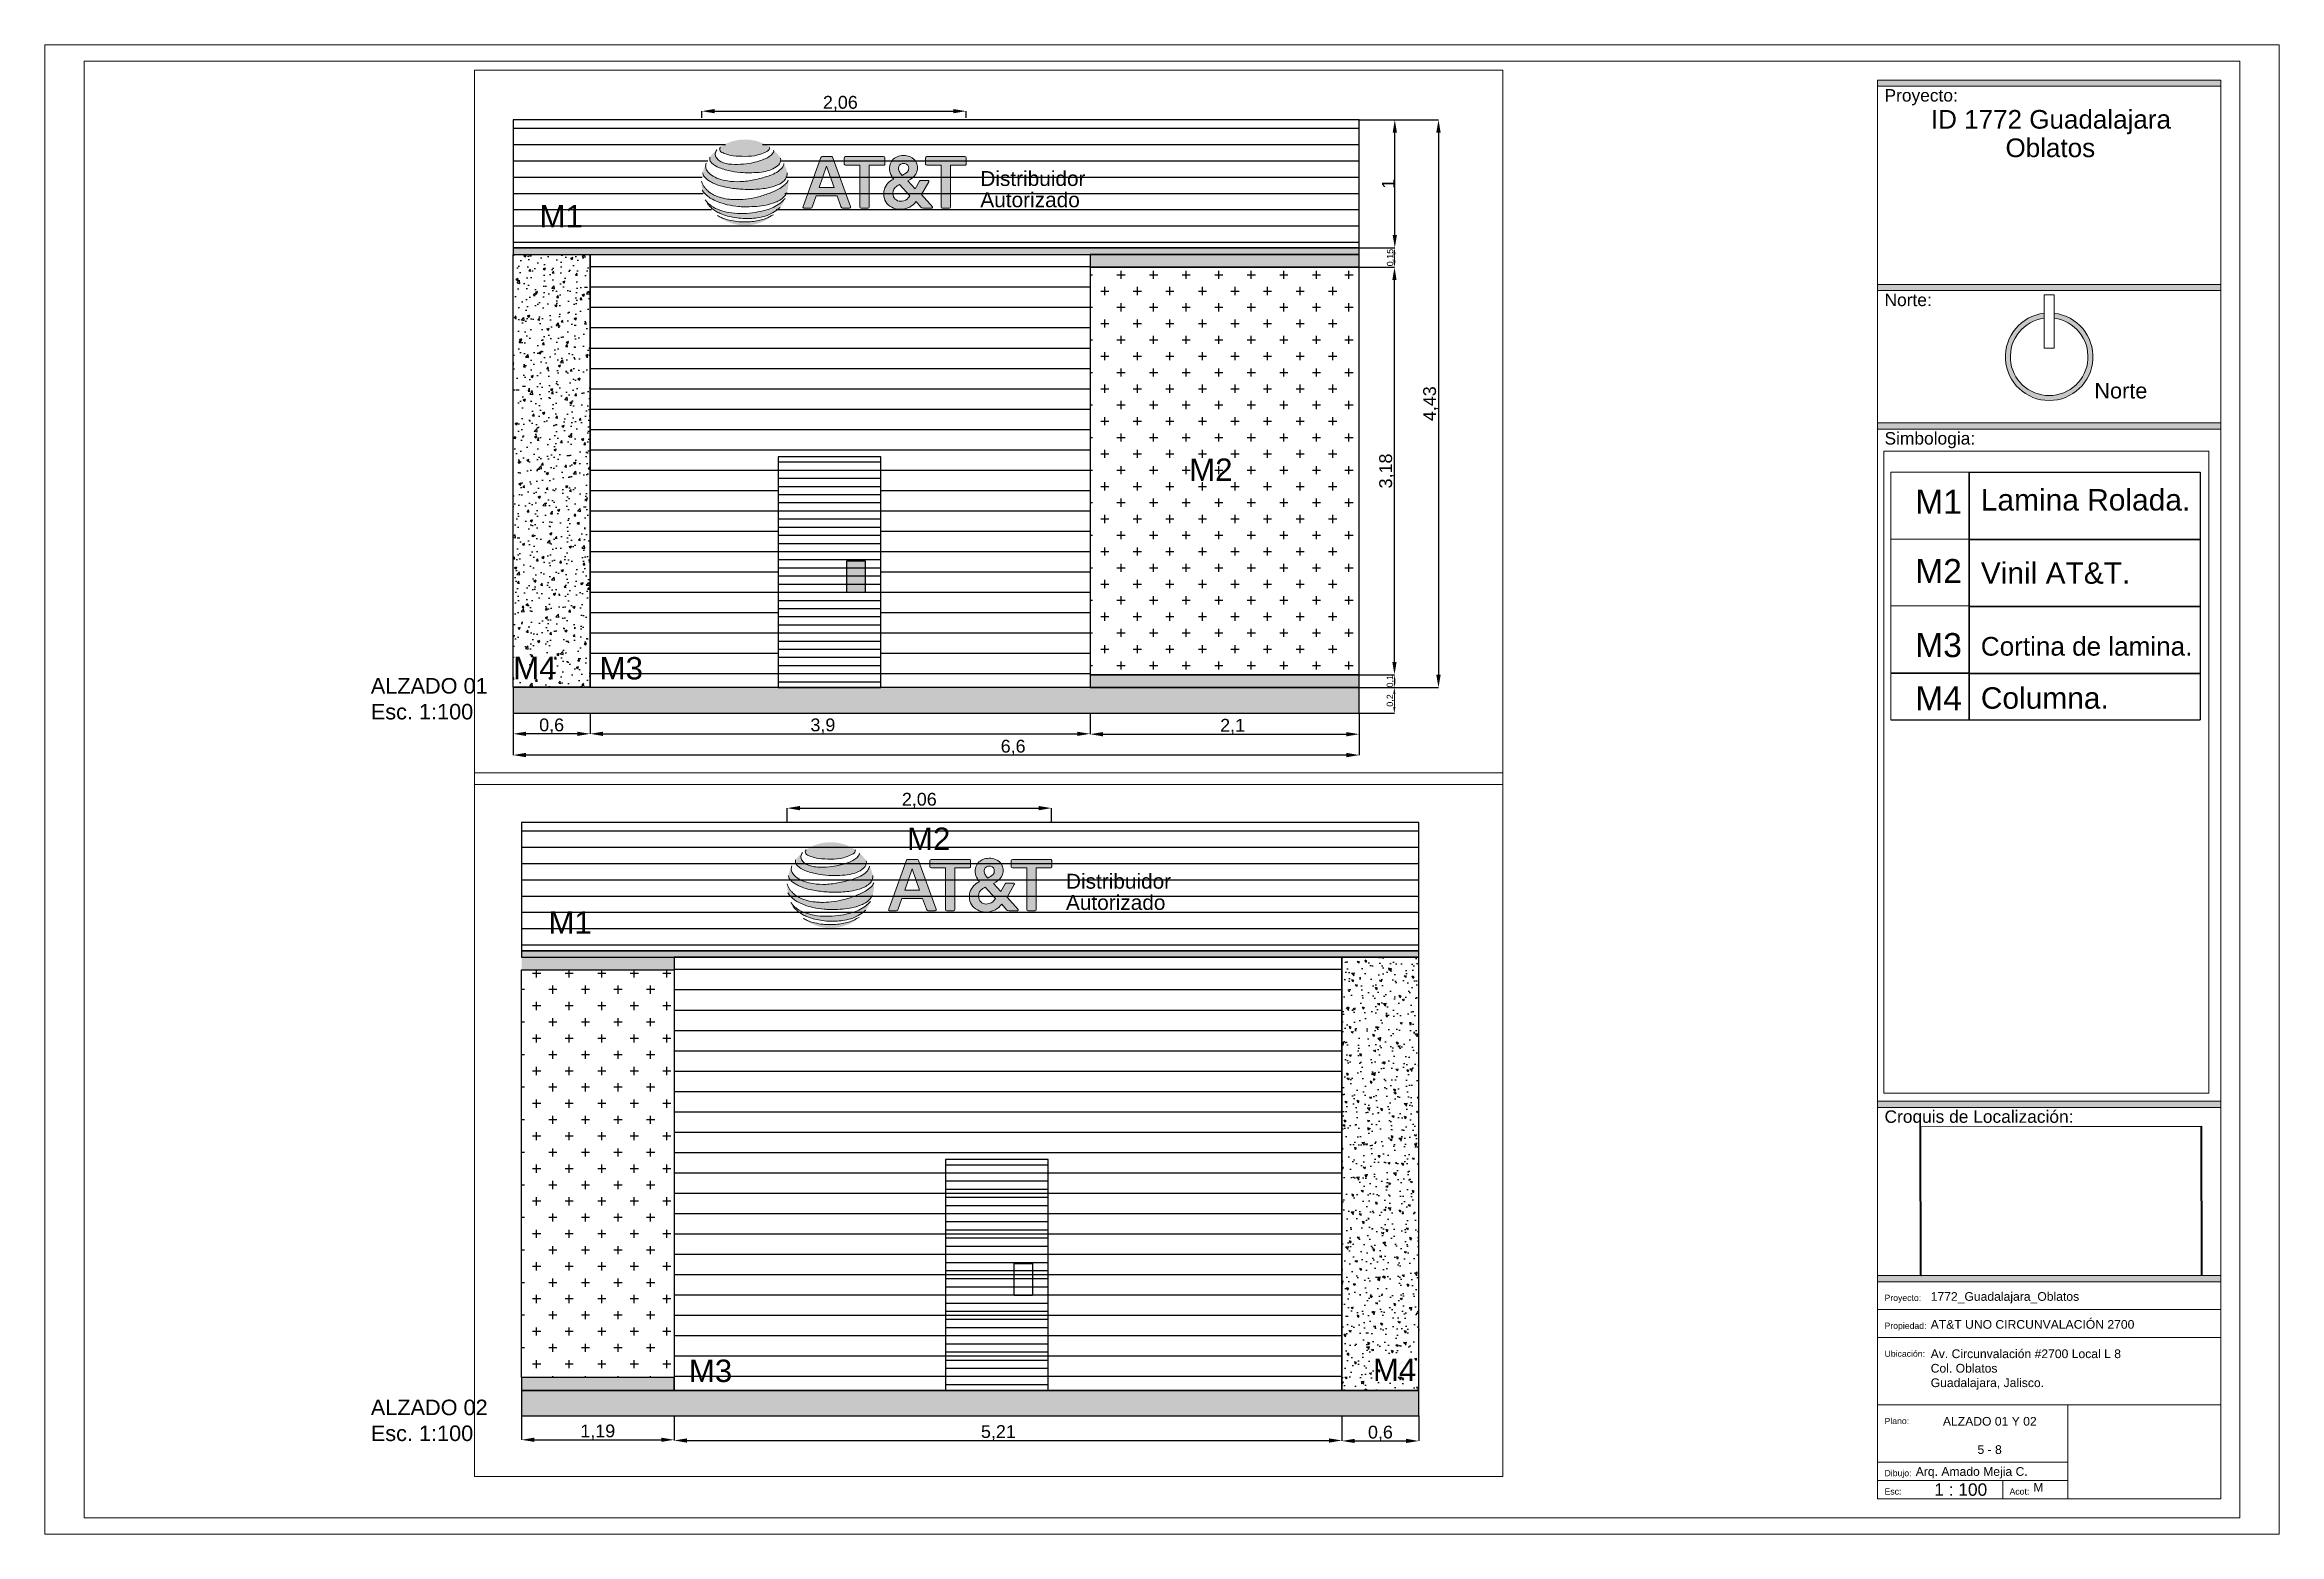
# Paper-space layout 'ARQ-05' of a CAD drawing. Header units: millimetres. Extents: x 76.3 to 166.3, y 66.2 to 126.2.
# The model-space entities are those that its viewports show. They can reach past a viewport. Long polylines and large blocks are cut down to what shows.
import ezdxf

# ---------------------------------------------------------------- set-up
doc = ezdxf.new("R2010")
doc.units = ezdxf.units.MM
for name, color, linetype, lineweight in [('COLUMNA', 250, 'Continuous', 25), ('CORTINA', 252, 'Continuous', 25), ('EMERGENCIAS', 102, 'Continuous', 18), ('FACHADA', 250, 'Continuous', 25), ('INFORMACION', 252, 'Continuous', 18), ('LAM-Solapa', 250, 'Continuous', 18), ('MURO CRISTAL', 140, 'Continuous', 25), ('NIVEL DE PISO', 250, 'Continuous', 18), ('PERFIL DE ALUMINIO', 253, 'Continuous', 18)]:
    doc.layers.add(name, color=color, linetype=linetype, lineweight=lineweight)
doc.layers.add('MEDIDAS', color=252, linetype='Continuous')
doc.layers.add('TIPO DE MURO', color=30, linetype='Continuous')
doc.styles.get("Standard").update_dxf_attribs({"font": 'arial.ttf'})
doc.dimstyles.new('ISO-25', dxfattribs={"dimtxt": 2.5, "dimasz": 2.5, "dimexe": 1.25, "dimexo": 0.625, "dimtad": 1, "dimtxsty": 'Standard', "dimcen": 2.5, "dimadec": 0, "dimazin": 0, "dimtfac": 1, "dimtmove": 0, "dimatfit": 3, "dimfxl": 1, "dimarcsym": 0})
picture_1 = doc.add_image_def('image1.jpg', size_in_pixel=(1141, 605))

psp = doc.layouts.new('ARQ-05')

# ---------------------------------------------------------------- texts
at = {"layer": 'LAM-Solapa', "attachment_point": 1}
for s, width, heights, insert, char_height in [('\\pi2.1502;ID 1772 Guadalajara', 13.82729, [0], (150.13, 123.619), 0.75), ('\\pi5.1538;Oblatos', 13.82729, [0], (150.13, 122.472), 0.75), ('Norte', 22.68618, [0], (158.863, 112.626), 0.625), ('ALZADO 01\\PEsc. 1:100', 22.68618, [0], (89.446, 100.739), 0.625), ('1772_Guadalajara_Oblatos', 23.37132, [0], (152.271, 76.005), 0.35), ('AT&T UNO CIRCUNVALACIÓN 2700', 23.37132, [0], (152.271, 74.88), 0.35), ('Av. Circunvalación #2700 Local L 8\\PCol. Oblatos\\PGuadalajara, Jalisco.', 23.37132, [4.461], (152.271, 73.697), 0.35), ('ALZADO 02\\PEsc. 1:100', 22.68618, [0], (89.446, 71.674), 0.625), ('\\pi1.279;ALZADO 01 Y 02', 6.30978, [1.862], (151.484, 70.977), 0.35), ('\\pi2.6866;5 - 8', 6.30978, [1.46], (151.469, 69.837), 0.35), ('Arq. Amado Mejia C.', 12.25027, [0], (151.668, 68.955), 0.35), ('\\pi0.74375;1 : 100', 3.51409, [1.255], (151.668, 68.301), 0.5), ('M', 2.80981, [1.297], (156.406, 68.322), 0.35)]:
    psp.add_mtext_dynamic_manual_height_columns(s, width=width, gutter_width=12.5, heights=heights, dxfattribs=dict(at, insert=insert, char_height=char_height))

msp = doc.modelspace()

# ---------------------------------------------------------------- texts
at = {"layer": 'INFORMACION', "color": 10}
for s, height, p in [('M2', 0.1744, (1988.367, 1514.454)), ('M1', 0.1744, (1977.584, 1513.828)), ('M1', 0.1744, (1985.57, 1513.801)), ('M2', 0.1744, (1982.652, 1511.851)), ('M4', 0.1744, (1977.379, 1510.304)), ('M3', 0.1744, (1978.053, 1510.302)), ('M3', 0.1744, (1986.665, 1510.303)), ('M4', 0.1744, (1992.002, 1510.311)), ('M1', 0.5317, (1977.923, 1506.71)), ('M2', 0.5317, (1977.923, 1505.177)), ('M3', 0.5317, (1977.923, 1503.537)), ('M4', 0.5317, (1977.923, 1502.361))]:
    msp.add_text(s, height=height, dxfattribs=at).set_placement(p)
at = {"layer": 'INFORMACION', "color": 7}
for s, height, p in [('Lamina Rolada.', 0.47393, (1979.375, 1506.783)), ('Vinil AT&T.', 0.47393, (1979.375, 1505.162)), ('Cortina de lamina.', 0.4133, (1979.375, 1503.569)), ('Columna.', 0.4739, (1979.375, 1502.394))]:
    msp.add_text(s, height=height, dxfattribs=at).set_placement(p)

# ---------------------------------------------------------------- blocks, each defined once
blk = doc.blocks.new('Lamina')
at = {"layer": 'LAM-Solapa'}
h = blk.add_hatch(color=256, dxfattribs=at)
h.dxf.hatch_style = 1
h.paths.add_polyline_path([(147.64, -2.85), (175.29, -2.85), (175.29, -3.34), (147.64, -3.34)])
h = blk.add_hatch(color=256, dxfattribs=at)
h.dxf.hatch_style = 1
h.paths.add_polyline_path([(147.64, -19.32), (175.29, -19.32), (175.29, -19.81), (147.64, -19.81)])
h = blk.add_hatch(color=256, dxfattribs=at)
h.dxf.hatch_style = 1
h.paths.add_polyline_path([(147.64, -30.47), (175.29, -30.47), (175.29, -30.96), (147.64, -30.96)])
h = blk.add_hatch(color=256, dxfattribs=at)
h.dxf.hatch_style = 1
h.paths.add_polyline_path([(147.64, -85.12), (175.29, -85.12), (175.29, -85.61), (147.64, -85.61)])
h = blk.add_hatch(color=256, dxfattribs=at)
h.dxf.hatch_style = 1
h.paths.add_polyline_path([(147.64, -99.16), (175.29, -99.16), (175.29, -99.65), (147.64, -99.65)])
for points in [[(0, 0), (0, -120), (180, -120), (180, 0)], [(3.18, -1.32), (3.18, -118.68), (176.82, -118.68), (176.82, -1.32)], [(175.29, -2.85), (147.64, -2.85), (147.64, -117.15), (175.29, -117.15)], [(147.64, -2.85), (175.29, -2.85), (175.29, -3.34), (147.64, -3.34)], [(147.64, -19.32), (175.29, -19.32), (175.29, -19.81), (147.64, -19.81)], [(147.64, -30.47), (175.29, -30.47), (175.29, -30.96), (147.64, -30.96)], [(147.64, -85.12), (175.29, -85.12), (175.29, -85.61), (147.64, -85.61)], [(147.64, -99.16), (175.29, -99.16), (175.29, -99.65), (147.64, -99.65)]]:
    blk.add_lwpolyline(points, close=True, dxfattribs=at)
for points in [[(147.64, -101.9), (175.29, -101.9)], [(147.64, -104.15), (175.29, -104.15)], [(147.64, -109.57), (175.29, -109.57)], [(162.96, -117.15), (162.96, -109.57)], [(147.64, -114.2), (162.96, -114.2)], [(147.64, -115.67), (162.96, -115.67)], [(157.74, -115.67), (157.74, -117.15)]]:
    blk.add_lwpolyline(points, dxfattribs=at)
at = {"layer": 'LAM-Solapa', "attachment_point": 1}
for s, width, insert, char_height in [('Proyecto:', 22.6862, (148.2, -3.58), 1), ('Norte:', 22.6862, (148.2, -20.06), 1), ('Simbologia:', 22.6862, (148.2, -31.21), 1), ('Croquis de Localización:', 22.6862, (148.2, -85.85), 1), ('Proyecto:', 22.6862, (148.2, -100.7), 0.5), ('Propiedad:', 22.6862, (148.2, -102.95), 0.5), ('Ubicación:', 22.6862, (148.2, -105.2), 0.5), ('Plano:', 22.6862, (148.2, -110.62), 0.5), ('Dibujo:', 2.28, (148.2, -114.82), 0.5), ('Esc:', 2.28, (148.2, -116.3), 0.5), ('Acot:', 22.6862, (158.27, -116.3), 0.5)]:
    blk.add_mtext_dynamic_manual_height_columns(s, width=width, gutter_width=12.5, heights=[0], dxfattribs=dict(at, insert=insert, char_height=char_height))
blk = doc.blocks.new('AT&T anuncio')
at = {"layer": 'EMERGENCIAS', "true_color": 0x389cff}
h = blk.add_hatch(color=150, dxfattribs=at)
h.dxf.hatch_style = 1
edge = h.paths.add_edge_path()
edge.add_ellipse((1979.653, 1515.554), major_axis=(-0.247, 0), ratio=0.990182, start_angle=235.8088, end_angle=304.4805)
edge.add_spline(control_points=[(1979.513, 1515.755), (1979.507, 1515.749), (1979.508, 1515.731), (1979.544, 1515.714), (1979.589, 1515.704), (1979.657, 1515.702), (1979.722, 1515.704), (1979.796, 1515.736), (1979.795, 1515.751), (1979.791, 1515.756)], knot_values=[0.128865, 0.128865, 0.128865, 0.128865, 0.153866, 0.179922, 0.232217, 0.300381, 0.373945, 0.445699, 0.478946, 0.478946, 0.478946, 0.478946], degree=3, periodic=0)
h = blk.add_hatch(color=150, dxfattribs=at)
h.dxf.hatch_style = 1
edge = h.paths.add_edge_path()
edge.add_spline(control_points=[(1979.412, 1515.609), (1979.413, 1515.603), (1979.42, 1515.583), (1979.445, 1515.565), (1979.481, 1515.545), (1979.521, 1515.532), (1979.577, 1515.52), (1979.648, 1515.513), (1979.719, 1515.514), (1979.785, 1515.522), (1979.83, 1515.534), (1979.865, 1515.553), (1979.885, 1515.573), (1979.893, 1515.593), (1979.893, 1515.605), (1979.893, 1515.609)], knot_values=[0.014023, 0.014023, 0.014023, 0.014023, 0.030974, 0.073379, 0.10402, 0.155335, 0.197783, 0.274963, 0.369242, 0.410223, 0.47411, 0.506523, 0.530369, 0.556614, 0.567607, 0.567607, 0.567607, 0.567607], degree=3, periodic=0)
edge.add_ellipse((1979.653, 1515.554), major_axis=(-0.247, 0), ratio=0.990182, start_angle=192.9923, end_angle=206.2179)
edge.add_spline(control_points=[(1979.874, 1515.662), (1979.874, 1515.66), (1979.873, 1515.648), (1979.847, 1515.614), (1979.785, 1515.588), (1979.706, 1515.568), (1979.628, 1515.556), (1979.56, 1515.56), (1979.505, 1515.572), (1979.465, 1515.592), (1979.438, 1515.615), (1979.427, 1515.642), (1979.43, 1515.656), (1979.432, 1515.664)], knot_values=[0.003597, 0.003597, 0.003597, 0.003597, 0.009886, 0.039798, 0.122741, 0.208239, 0.285459, 0.358281, 0.409779, 0.455584, 0.490924, 0.513468, 0.537289, 0.537289, 0.537289, 0.537289], degree=3, periodic=0)
edge.add_ellipse((1979.653, 1515.554), major_axis=(-0.247, 0), ratio=0.990182, start_angle=333.1991, end_angle=346.9413)
h = blk.add_hatch(color=150, dxfattribs=at)
h.dxf.hatch_style = 1
edge = h.paths.add_edge_path()
edge.add_spline(control_points=[(1979.816, 1515.737), (1979.817, 1515.733), (1979.817, 1515.729), (1979.804, 1515.707), (1979.764, 1515.685), (1979.706, 1515.666), (1979.642, 1515.657), (1979.592, 1515.656), (1979.551, 1515.659), (1979.525, 1515.667), (1979.502, 1515.68), (1979.487, 1515.697), (1979.482, 1515.72), (1979.488, 1515.733), (1979.493, 1515.74)], knot_values=[0.003593, 0.003593, 0.003593, 0.003593, 0.006024, 0.021106, 0.073245, 0.144555, 0.202269, 0.269247, 0.293403, 0.325434, 0.349075, 0.372728, 0.390364, 0.4152, 0.4152, 0.4152, 0.4152], degree=3, periodic=0)
edge.add_ellipse((1979.653, 1515.554), major_axis=(-0.247, 0), ratio=0.990182, start_angle=310.357, end_angle=323.8514)
edge.add_spline(control_points=[(1979.453, 1515.698), (1979.452, 1515.692), (1979.452, 1515.679), (1979.47, 1515.655), (1979.513, 1515.633), (1979.574, 1515.617), (1979.636, 1515.609), (1979.694, 1515.609), (1979.758, 1515.612), (1979.817, 1515.628), (1979.855, 1515.662), (1979.857, 1515.682), (1979.856, 1515.69), (1979.855, 1515.693)], knot_values=[0.008649, 0.008649, 0.008649, 0.008649, 0.025773, 0.045772, 0.096013, 0.166665, 0.233614, 0.282556, 0.338803, 0.427861, 0.462359, 0.479526, 0.486818, 0.486818, 0.486818, 0.486818], degree=3, periodic=0)
edge.add_ellipse((1979.653, 1515.554), major_axis=(-0.247, 0), ratio=0.990182, start_angle=214.66, end_angle=228.4302)
at = {"layer": 'EMERGENCIAS', "true_color": 0x000000}
h = blk.add_hatch(color=18, dxfattribs=at)
h.dxf.hatch_style = 1
edge = h.paths.add_edge_path()
edge.add_line((1979.989, 1515.408), (1980.028, 1515.408))
edge.add_arc((1980.028, 1515.416), 0.00826, 270, 346.4923)
edge.add_line((1980.036, 1515.414), (1980.059, 1515.478))
edge.add_line((1980.059, 1515.478), (1980.177, 1515.478))
edge.add_line((1980.177, 1515.478), (1980.199, 1515.417))
edge.add_arc((1980.211, 1515.421), 0.013, 198.6171, 261.6624)
edge.add_line((1980.209, 1515.408), (1980.249, 1515.408))
edge.add_arc((1980.247, 1515.415), 0.00708, 278.8223, 386.0649)
edge.add_line((1980.254, 1515.418), (1980.154, 1515.695))
edge.add_arc((1980.145, 1515.691), 0.01, 19.8261, 75.8209)
edge.add_line((1980.147, 1515.701), (1980.092, 1515.701))
edge.add_arc((1980.092, 1515.693), 0.00823, 90, 151.5385)
edge.add_line((1980.085, 1515.697), (1979.984, 1515.417))
edge.add_arc((1979.99, 1515.414), 0.00653, 151.0703, 262.0236)
h.paths.add_polyline_path([(1980.076, 1515.525), (1980.16, 1515.525), (1980.118, 1515.646)], flags=16)
h = blk.add_hatch(color=18, dxfattribs=at)
h.dxf.hatch_style = 1
edge = h.paths.add_edge_path()
edge.add_line((1980.225, 1515.701), (1980.442, 1515.701))
edge.add_arc((1980.442, 1515.694), 0.00716, 4.2, 90, ccw=False)
edge.add_line((1980.449, 1515.695), (1980.449, 1515.659))
edge.add_arc((1980.442, 1515.659), 0.00668, -95.3111, 0, ccw=False)
edge.add_line((1980.442, 1515.652), (1980.36, 1515.652))
edge.add_line((1980.36, 1515.652), (1980.36, 1515.413))
edge.add_arc((1980.353, 1515.415), 0.00716, 280.0314, 347.5188, ccw=False)
edge.add_line((1980.354, 1515.408), (1980.314, 1515.408))
edge.add_arc((1980.314, 1515.415), 0.00745, 188.9431, 262.8223, ccw=False)
edge.add_line((1980.307, 1515.414), (1980.307, 1515.652))
edge.add_line((1980.307, 1515.652), (1980.226, 1515.652))
edge.add_arc((1980.226, 1515.66), 0.00813, 193.5965, 270, ccw=False)
edge.add_line((1980.218, 1515.659), (1980.218, 1515.694))
edge.add_arc((1980.226, 1515.694), 0.00773, 97.5157, 180, ccw=False)
h = blk.add_hatch(color=18, dxfattribs=at)
h.dxf.hatch_style = 1
edge = h.paths.add_edge_path(flags=16)
edge.add_arc((1980.482, 1515.719), 0.141, 297.9697, 312.5604)
edge.add_arc((1980.558, 1515.634), 0.0275, 315.7362, 358.7602)
edge.add_arc((1980.56, 1515.636), 0.0259, 355.2814, 443.5652)
edge.add_arc((1980.556, 1515.575), 0.0866, 85.5402, 94.4598)
edge.add_arc((1980.553, 1515.636), 0.0262, 98.3903, 178.7763)
edge.add_arc((1980.561, 1515.633), 0.0347, 175.1233, 217.1316)
edge.add_arc((1980.612, 1515.662), 0.0933, 212.4434, 226.6899)
edge = h.paths.add_edge_path(flags=16)
edge.add_line((1980.592, 1515.478), (1980.533, 1515.542))
edge.add_arc((1980.583, 1515.449), 0.105, 118.201, 134.038)
edge.add_arc((1980.54, 1515.492), 0.0449, 132.5389, 194.599)
edge.add_arc((1980.54, 1515.492), 0.045, 194.4613, 279.0682)
edge.add_arc((1980.543, 1515.499), 0.0518, 274.3532, 321.59)
edge.add_arc((1980.495, 1515.545), 0.119, 318.4876, 325.3812)
edge = h.paths.add_edge_path()
edge.add_arc((1980.534, 1515.488), 0.0913, 111.7971, 215.4875)
edge.add_arc((1980.54, 1515.51), 0.11, 223.2882, 323.398)
edge.add_line((1980.627, 1515.445), (1980.655, 1515.414))
edge.add_arc((1980.668, 1515.424), 0.016, 215.8159, 267.0105)
edge.add_line((1980.667, 1515.408), (1980.717, 1515.408))
edge.add_arc((1980.716, 1515.413), 0.00569, 277.5157, 384.5194)
edge.add_line((1980.721, 1515.416), (1980.658, 1515.485))
edge.add_line((1980.658, 1515.485), (1980.699, 1515.557))
edge.add_arc((1980.695, 1515.56), 0.0056, 329.9216, 439.5861)
edge.add_line((1980.696, 1515.566), (1980.656, 1515.566))
edge.add_arc((1980.656, 1515.554), 0.0114, 90, 140.6245)
edge.add_line((1980.647, 1515.561), (1980.622, 1515.518))
edge.add_line((1980.622, 1515.518), (1980.581, 1515.563))
edge.add_arc((1980.528, 1515.67), 0.119, 296.6772, 325.6351)
edge.add_arc((1980.566, 1515.637), 0.0691, 329.7219, 428.2029)
edge.add_arc((1980.557, 1515.604), 0.104, 70.2157, 111.5609)
edge.add_arc((1980.545, 1515.637), 0.0682, 112.5789, 170.1889)
edge.add_arc((1980.558, 1515.632), 0.0819, 168.3304, 197.2049)
edge.add_arc((1980.585, 1515.646), 0.112, 199.7699, 220.7987)
h = blk.add_hatch(color=18, dxfattribs=at)
h.dxf.hatch_style = 1
edge = h.paths.add_edge_path()
edge.add_line((1980.688, 1515.701), (1980.905, 1515.701))
edge.add_arc((1980.905, 1515.694), 0.00716, 4.2, 90, ccw=False)
edge.add_line((1980.912, 1515.695), (1980.912, 1515.659))
edge.add_arc((1980.905, 1515.659), 0.00668, -95.3111, 0, ccw=False)
edge.add_line((1980.905, 1515.652), (1980.823, 1515.652))
edge.add_line((1980.823, 1515.652), (1980.823, 1515.413))
edge.add_arc((1980.816, 1515.415), 0.00716, 280.0314, 347.5188, ccw=False)
edge.add_line((1980.817, 1515.408), (1980.776, 1515.408))
edge.add_arc((1980.777, 1515.415), 0.00745, 188.9431, 262.8223, ccw=False)
edge.add_line((1980.77, 1515.414), (1980.77, 1515.652))
edge.add_line((1980.77, 1515.652), (1980.689, 1515.652))
edge.add_arc((1980.689, 1515.66), 0.00813, 193.5965, 270, ccw=False)
edge.add_line((1980.681, 1515.659), (1980.681, 1515.694))
edge.add_arc((1980.689, 1515.694), 0.00773, 97.5157, 180, ccw=False)
at = {"layer": 'EMERGENCIAS', "true_color": 0x389cff}
h = blk.add_hatch(color=150, dxfattribs=at)
h.dxf.hatch_style = 1
edge = h.paths.add_edge_path()
edge.add_spline(control_points=[(1979.41, 1515.511), (1979.412, 1515.507), (1979.417, 1515.498), (1979.429, 1515.486), (1979.445, 1515.471), (1979.471, 1515.456), (1979.507, 1515.439), (1979.557, 1515.425), (1979.605, 1515.417), (1979.657, 1515.415), (1979.706, 1515.416), (1979.76, 1515.422), (1979.806, 1515.432), (1979.845, 1515.449), (1979.873, 1515.467), (1979.886, 1515.487), (1979.891, 1515.494), (1979.892, 1515.496)], knot_values=[0.012982, 0.012982, 0.012982, 0.012982, 0.028308, 0.04302, 0.063513, 0.093229, 0.133566, 0.183249, 0.248239, 0.279568, 0.339134, 0.393524, 0.445234, 0.477135, 0.521976, 0.542107, 0.5483, 0.5483, 0.5483, 0.5483], degree=3, periodic=0)
edge.add_ellipse((1979.653, 1515.554), major_axis=(-0.247, 0), ratio=0.990182, start_angle=166.2681, end_angle=183.2099)
edge.add_spline(control_points=[(1979.899, 1515.567), (1979.897, 1515.563), (1979.893, 1515.554), (1979.877, 1515.537), (1979.844, 1515.514), (1979.789, 1515.49), (1979.724, 1515.469), (1979.659, 1515.458), (1979.606, 1515.455), (1979.561, 1515.458), (1979.526, 1515.464), (1979.494, 1515.474), (1979.467, 1515.487), (1979.445, 1515.502), (1979.429, 1515.518), (1979.419, 1515.531), (1979.41, 1515.546), (1979.407, 1515.556), (1979.406, 1515.562)], knot_values=[0.007802, 0.007802, 0.007802, 0.007802, 0.0205, 0.038932, 0.075849, 0.143421, 0.21564, 0.282181, 0.339884, 0.372758, 0.418414, 0.445526, 0.474864, 0.506767, 0.524911, 0.541965, 0.557948, 0.574375, 0.574375, 0.574375, 0.574375], degree=3, periodic=0)
edge.add_ellipse((1979.653, 1515.554), major_axis=(-0.247, 0), ratio=0.990182, start_angle=358.1762, end_angle=370)
h = blk.add_hatch(color=150, dxfattribs=at)
h.dxf.hatch_style = 1
edge = h.paths.add_edge_path()
edge.add_spline(control_points=[(1979.438, 1515.433), (1979.442, 1515.429), (1979.452, 1515.418), (1979.47, 1515.401), (1979.493, 1515.386), (1979.521, 1515.373), (1979.555, 1515.362), (1979.596, 1515.353), (1979.643, 1515.348), (1979.689, 1515.348), (1979.735, 1515.354), (1979.775, 1515.364), (1979.813, 1515.381), (1979.837, 1515.398), (1979.851, 1515.41), (1979.853, 1515.412)], knot_values=[0.02124, 0.02124, 0.02124, 0.02124, 0.038567, 0.066554, 0.09322, 0.121056, 0.158938, 0.200798, 0.247614, 0.298784, 0.33987, 0.387174, 0.420854, 0.464375, 0.475001, 0.475001, 0.475001, 0.475001], degree=3, periodic=0)
edge.add_ellipse((1979.653, 1515.554), major_axis=(-0.247, 0), ratio=0.990182, start_angle=144.5182, end_angle=157.8506)
edge.add_spline(control_points=[(1979.881, 1515.462), (1979.877, 1515.458), (1979.862, 1515.443), (1979.823, 1515.413), (1979.763, 1515.392), (1979.693, 1515.38), (1979.628, 1515.375), (1979.565, 1515.38), (1979.509, 1515.395), (1979.467, 1515.414), (1979.441, 1515.437), (1979.431, 1515.45), (1979.427, 1515.455)], knot_values=[0.011524, 0.011524, 0.011524, 0.011524, 0.028354, 0.074673, 0.157277, 0.217096, 0.286184, 0.354151, 0.405667, 0.458056, 0.490472, 0.508639, 0.508639, 0.508639, 0.508639], degree=3, periodic=0)
edge.add_ellipse((1979.653, 1515.554), major_axis=(-0.247, 0), ratio=0.990182, start_angle=23.854, end_angle=29.5948)
h = blk.add_hatch(color=150, dxfattribs=at)
h.dxf.hatch_style = 1
edge = h.paths.add_edge_path()
edge.add_ellipse((1979.653, 1515.554), major_axis=(-0.247, 0), ratio=0.990182, start_angle=50.6786, end_angle=131.2406)
edge.add_spline(control_points=[(1979.815, 1515.37), (1979.812, 1515.369), (1979.802, 1515.364), (1979.783, 1515.353), (1979.754, 1515.342), (1979.719, 1515.335), (1979.681, 1515.329), (1979.644, 1515.329), (1979.604, 1515.331), (1979.567, 1515.338), (1979.533, 1515.347), (1979.511, 1515.357), (1979.5, 1515.363), (1979.496, 1515.365)], knot_values=[0.00823, 0.00823, 0.00823, 0.00823, 0.0177, 0.042594, 0.074296, 0.109937, 0.148709, 0.189938, 0.2206, 0.268724, 0.301937, 0.3263, 0.33974, 0.33974, 0.33974, 0.33974], degree=3, periodic=0)
at = {"layer": 'EMERGENCIAS', "color": 18, "true_color": 0x000000}
for points in [[(1980.028, 1515.408, 0.346732), (1980.036, 1515.414), (1980.059, 1515.478), (1980.177, 1515.478), (1980.199, 1515.417, 0.282242), (1980.209, 1515.408), (1980.249, 1515.408, 0.50537), (1980.254, 1515.418), (1980.154, 1515.695, 0.249304), (1980.147, 1515.701), (1980.092, 1515.701, 0.275157), (1980.085, 1515.697), (1979.984, 1515.417, 0.525866), (1979.989, 1515.408)], [(1980.225, 1515.701, 0.376295), (1980.218, 1515.694), (1980.218, 1515.659, 0.346298), (1980.226, 1515.652), (1980.307, 1515.652), (1980.307, 1515.414, 0.334009), (1980.314, 1515.408), (1980.354, 1515.408, 0.303287), (1980.36, 1515.413), (1980.36, 1515.652), (1980.442, 1515.652, 0.441632), (1980.449, 1515.659), (1980.449, 1515.695, 0.392903), (1980.442, 1515.701)], [(1980.46, 1515.435, 0.466891), (1980.627, 1515.445), (1980.655, 1515.414, 0.22717), (1980.667, 1515.408), (1980.717, 1515.408, 0.504061), (1980.721, 1515.416), (1980.658, 1515.485), (1980.699, 1515.557, 0.518708), (1980.696, 1515.566), (1980.656, 1515.566, 0.224555), (1980.647, 1515.561), (1980.622, 1515.518), (1980.581, 1515.563, 0.12703), (1980.626, 1515.602, 0.458264), (1980.592, 1515.701, 0.182385), (1980.519, 1515.7, 0.256803), (1980.478, 1515.649, 0.12666), (1980.48, 1515.608, 0.092014), (1980.5, 1515.573, 0.486062)], [(1980.578, 1515.615, 0.189964), (1980.585, 1515.634, 0.405468), (1980.563, 1515.662, 0.038938), (1980.549, 1515.662, 0.365879), (1980.527, 1515.636, 0.185377), (1980.534, 1515.612, 0.062243), (1980.548, 1515.594, 0.06375)], [(1980.688, 1515.701, 0.376295), (1980.681, 1515.694), (1980.681, 1515.659, 0.346298), (1980.689, 1515.652), (1980.77, 1515.652), (1980.77, 1515.414, 0.334009), (1980.776, 1515.408), (1980.817, 1515.408, 0.303287), (1980.823, 1515.413), (1980.823, 1515.652), (1980.905, 1515.652, 0.441632), (1980.912, 1515.659), (1980.912, 1515.695, 0.392903), (1980.905, 1515.701)], [(1980.533, 1515.542, 0.069212), (1980.509, 1515.525, 0.277607), (1980.496, 1515.481, 0.386906), (1980.547, 1515.447, 0.209078), (1980.583, 1515.467, 0.030088), (1980.592, 1515.478)]]:
    blk.add_lwpolyline(points, format="xyb", close=True, dxfattribs=at)
blk.add_lwpolyline([(1980.16, 1515.525), (1980.118, 1515.646), (1980.076, 1515.525)], close=True, dxfattribs=at)
at = {"layer": 'EMERGENCIAS', "color": 150, "true_color": 0x389cff}
for points, knots in [([(1979.874, 1515.662), (1979.874, 1515.66), (1979.873, 1515.648), (1979.847, 1515.614), (1979.785, 1515.588), (1979.706, 1515.568), (1979.628, 1515.556), (1979.56, 1515.56), (1979.505, 1515.572), (1979.465, 1515.592), (1979.438, 1515.615), (1979.427, 1515.642), (1979.43, 1515.656), (1979.432, 1515.664)], [0.0035967, 0.0035967, 0.0035967, 0.0035967, 0.0098858, 0.0397983, 0.122741, 0.2082388, 0.285459, 0.3582808, 0.4097789, 0.4555835, 0.4909237, 0.5134678, 0.5372889, 0.5372889, 0.5372889, 0.5372889]), ([(1979.855, 1515.693), (1979.856, 1515.69), (1979.857, 1515.682), (1979.855, 1515.662), (1979.817, 1515.628), (1979.758, 1515.612), (1979.694, 1515.609), (1979.636, 1515.609), (1979.574, 1515.617), (1979.513, 1515.633), (1979.47, 1515.655), (1979.452, 1515.679), (1979.452, 1515.692), (1979.453, 1515.698)], [0.0086485, 0.0086485, 0.0086485, 0.0086485, 0.01594, 0.0331077, 0.067605, 0.1566633, 0.2129102, 0.2618518, 0.3288015, 0.3994534, 0.4496941, 0.4696933, 0.4868177, 0.4868177, 0.4868177, 0.4868177]), ([(1979.816, 1515.737), (1979.817, 1515.733), (1979.817, 1515.729), (1979.804, 1515.707), (1979.764, 1515.685), (1979.706, 1515.666), (1979.642, 1515.657), (1979.592, 1515.656), (1979.551, 1515.659), (1979.525, 1515.667), (1979.502, 1515.68), (1979.487, 1515.697), (1979.482, 1515.72), (1979.488, 1515.733), (1979.493, 1515.74)], [0.0035932, 0.0035932, 0.0035932, 0.0035932, 0.0060238, 0.0211063, 0.0732448, 0.1445555, 0.2022685, 0.2692466, 0.2934034, 0.3254338, 0.3490749, 0.3727276, 0.3903641, 0.4151999, 0.4151999, 0.4151999, 0.4151999]), ([(1979.791, 1515.756), (1979.795, 1515.751), (1979.796, 1515.736), (1979.722, 1515.704), (1979.657, 1515.702), (1979.589, 1515.704), (1979.544, 1515.714), (1979.508, 1515.731), (1979.507, 1515.749), (1979.513, 1515.755)], [0.1288654, 0.1288654, 0.1288654, 0.1288654, 0.1621128, 0.2338664, 0.3074303, 0.3755951, 0.4278902, 0.4539459, 0.4789464, 0.4789464, 0.4789464, 0.4789464]), ([(1979.899, 1515.567), (1979.897, 1515.563), (1979.893, 1515.554), (1979.877, 1515.537), (1979.844, 1515.514), (1979.789, 1515.49), (1979.724, 1515.469), (1979.659, 1515.458), (1979.606, 1515.455), (1979.561, 1515.458), (1979.526, 1515.464), (1979.494, 1515.474), (1979.467, 1515.487), (1979.445, 1515.502), (1979.429, 1515.518), (1979.419, 1515.531), (1979.41, 1515.546), (1979.407, 1515.556), (1979.406, 1515.562)], [0.0078016, 0.0078016, 0.0078016, 0.0078016, 0.0205003, 0.0389321, 0.0758492, 0.1434214, 0.2156401, 0.2821809, 0.3398835, 0.3727584, 0.4184145, 0.4455255, 0.4748644, 0.5067672, 0.5249113, 0.5419651, 0.5579475, 0.5743748, 0.5743748, 0.5743748, 0.5743748]), ([(1979.893, 1515.609), (1979.893, 1515.605), (1979.893, 1515.593), (1979.885, 1515.573), (1979.865, 1515.553), (1979.83, 1515.534), (1979.785, 1515.522), (1979.719, 1515.514), (1979.648, 1515.513), (1979.577, 1515.52), (1979.521, 1515.532), (1979.481, 1515.545), (1979.445, 1515.565), (1979.42, 1515.583), (1979.413, 1515.603), (1979.412, 1515.609)], [0.0140234, 0.0140234, 0.0140234, 0.0140234, 0.0250162, 0.0512619, 0.0751078, 0.1075212, 0.1714081, 0.2123883, 0.306668, 0.3838473, 0.4262958, 0.4776106, 0.5082517, 0.5506568, 0.5676073, 0.5676073, 0.5676073, 0.5676073]), ([(1979.892, 1515.496), (1979.891, 1515.494), (1979.886, 1515.487), (1979.873, 1515.467), (1979.845, 1515.449), (1979.806, 1515.432), (1979.76, 1515.422), (1979.706, 1515.416), (1979.657, 1515.415), (1979.605, 1515.417), (1979.557, 1515.425), (1979.507, 1515.439), (1979.471, 1515.456), (1979.445, 1515.471), (1979.429, 1515.486), (1979.417, 1515.498), (1979.412, 1515.507), (1979.41, 1515.511)], [0.0129818, 0.0129818, 0.0129818, 0.0129818, 0.0191742, 0.0393052, 0.0841466, 0.1160473, 0.1677579, 0.2221471, 0.2817133, 0.3130424, 0.3780328, 0.4277155, 0.4680528, 0.4977683, 0.518262, 0.5329737, 0.5482997, 0.5482997, 0.5482997, 0.5482997]), ([(1979.881, 1515.462), (1979.877, 1515.458), (1979.862, 1515.443), (1979.823, 1515.413), (1979.763, 1515.392), (1979.693, 1515.38), (1979.628, 1515.375), (1979.565, 1515.38), (1979.509, 1515.395), (1979.467, 1515.414), (1979.441, 1515.437), (1979.431, 1515.45), (1979.427, 1515.455)], [0.011524, 0.011524, 0.011524, 0.011524, 0.0283541, 0.0746731, 0.1572768, 0.2170963, 0.2861837, 0.3541511, 0.4056674, 0.4580557, 0.4904717, 0.5086393, 0.5086393, 0.5086393, 0.5086393]), ([(1979.853, 1515.412), (1979.851, 1515.41), (1979.837, 1515.398), (1979.813, 1515.381), (1979.775, 1515.364), (1979.735, 1515.354), (1979.689, 1515.348), (1979.643, 1515.348), (1979.596, 1515.353), (1979.555, 1515.362), (1979.521, 1515.373), (1979.493, 1515.386), (1979.47, 1515.401), (1979.452, 1515.418), (1979.442, 1515.429), (1979.438, 1515.433)], [0.0212403, 0.0212403, 0.0212403, 0.0212403, 0.0318666, 0.0753881, 0.1090673, 0.1563713, 0.1974573, 0.2486273, 0.2954439, 0.3373039, 0.3751856, 0.4030217, 0.4296875, 0.4576748, 0.4750013, 0.4750013, 0.4750013, 0.4750013]), ([(1979.815, 1515.37), (1979.812, 1515.369), (1979.802, 1515.364), (1979.783, 1515.353), (1979.754, 1515.342), (1979.719, 1515.335), (1979.681, 1515.329), (1979.644, 1515.329), (1979.604, 1515.331), (1979.567, 1515.338), (1979.533, 1515.347), (1979.511, 1515.357), (1979.5, 1515.363), (1979.496, 1515.365)], [0.0082302, 0.0082302, 0.0082302, 0.0082302, 0.0177002, 0.0425936, 0.0742963, 0.109937, 0.1487094, 0.1899382, 0.2206004, 0.2687243, 0.3019369, 0.3263003, 0.3397397, 0.3397397, 0.3397397, 0.3397397])]:
    blk.add_open_spline(points, degree=3, knots=knots, dxfattribs=at)
at = {"layer": 'EMERGENCIAS', "color": 18, "true_color": 0x000000}
for s, height, p in [('Distribuidor', 0.08475, (1980.993, 1515.534)), ('Autorizado', 0.0848, (1980.993, 1515.413))]:
    blk.add_text(s, height=height, dxfattribs=at).set_placement(p)
blk = doc.blocks.new('*D53')
at = {"layer": 'Defpoints', "color": 0, "lineweight": -3, "transparency": 16777216}
for p in [(1983.979, 1510.238), (1984.253, 1510.238), (1983.979, 1510.038)]:
    blk.add_point(p, dxfattribs=at)
at = {"layer": 'MEDIDAS', "color": 0, "lineweight": -2, "transparency": 16777216}
for p, q in [((1983.979, 1510.238), (1984.253, 1510.238)), ((1983.979, 1510.038), (1984.253, 1510.038))]:
    blk.add_line(p, q, dxfattribs=at)
at = {"layer": 'MEDIDAS', "color": 0, "lineweight": 9, "transparency": 16777216}
blk.add_line((1984.253, 1510.088), (1984.253, 1510.188), dxfattribs=at)
at = {"layer": 'MEDIDAS', "color": 0, "lineweight": -3, "transparency": 16777216}
for points in [[(1984.244, 1510.188), (1984.261, 1510.188), (1984.253, 1510.238)], [(1984.244, 1510.088), (1984.261, 1510.088), (1984.253, 1510.038)]]:
    blk.add_solid(points, dxfattribs=at)
at = {"layer": 'MEDIDAS', "color": 0, "lineweight": -3, "transparency": 16777216, "insert": (1984.223, 1510.138), "char_height": 0.05, "attachment_point": 5, "rotation": 90}
blk.add_mtext('0,2', dxfattribs=at)
blk = doc.blocks.new('*D54')
at = {"layer": 'Defpoints', "color": 0, "lineweight": -3, "transparency": 16777216}
for p in [(1983.979, 1510.338), (1983.979, 1510.238), (1984.253, 1510.238)]:
    blk.add_point(p, dxfattribs=at)
at = {"layer": 'MEDIDAS', "color": 0, "lineweight": -2, "transparency": 16777216}
for p, q in [((1983.979, 1510.338), (1984.253, 1510.338)), ((1984.253, 1510.308), (1984.253, 1510.268)), ((1983.979, 1510.238), (1984.253, 1510.238))]:
    blk.add_line(p, q, dxfattribs=at)
at = {"layer": 'MEDIDAS', "color": 0, "lineweight": -3, "transparency": 16777216}
for points in [[(1984.248, 1510.308), (1984.258, 1510.308), (1984.253, 1510.338)], [(1984.248, 1510.268), (1984.258, 1510.268), (1984.253, 1510.238)]]:
    blk.add_solid(points, dxfattribs=at)
at = {"layer": 'MEDIDAS', "color": 0, "lineweight": -3, "transparency": 16777216, "insert": (1984.223, 1510.288), "char_height": 0.05, "attachment_point": 5, "rotation": 90}
blk.add_mtext('0,1', dxfattribs=at)
blk = doc.blocks.new('*D55')
at = {"layer": 'Defpoints', "color": 0, "lineweight": -3, "transparency": 16777216}
for p in [(1983.979, 1513.518), (1984.254, 1513.518), (1983.979, 1510.338)]:
    blk.add_point(p, dxfattribs=at)
at = {"layer": 'MEDIDAS', "color": 0, "lineweight": -2, "transparency": 16777216}
for p, q in [((1983.979, 1513.518), (1984.254, 1513.518)), ((1984.254, 1510.438), (1984.254, 1513.418)), ((1983.979, 1510.338), (1984.254, 1510.338))]:
    blk.add_line(p, q, dxfattribs=at)
at = {"layer": 'MEDIDAS', "color": 0, "lineweight": -3, "transparency": 16777216}
for points in [[(1984.237, 1513.418), (1984.27, 1513.418), (1984.254, 1513.518)], [(1984.237, 1510.438), (1984.27, 1510.438), (1984.254, 1510.338)]]:
    blk.add_solid(points, dxfattribs=at)
at = {"layer": 'MEDIDAS', "color": 0, "lineweight": -3, "transparency": 16777216, "insert": (1984.194, 1511.928), "char_height": 0.1, "attachment_point": 5, "rotation": 90}
blk.add_mtext('3,18', dxfattribs=at)
blk = doc.blocks.new('*D56')
at = {"layer": 'Defpoints', "color": 0, "lineweight": -3, "transparency": 16777216}
for p in [(1983.979, 1513.668), (1983.979, 1513.518), (1984.254, 1513.518)]:
    blk.add_point(p, dxfattribs=at)
at = {"layer": 'MEDIDAS', "color": 0, "lineweight": -2, "transparency": 16777216}
for p, q in [((1983.979, 1513.668), (1984.254, 1513.668)), ((1983.979, 1513.518), (1984.254, 1513.518))]:
    blk.add_line(p, q, dxfattribs=at)
at = {"layer": 'MEDIDAS', "color": 0, "lineweight": 0, "transparency": 16777216}
blk.add_line((1984.254, 1513.618), (1984.254, 1513.568), dxfattribs=at)
at = {"layer": 'MEDIDAS', "color": 0, "lineweight": -3, "transparency": 16777216}
for points in [[(1984.245, 1513.618), (1984.262, 1513.618), (1984.254, 1513.668)], [(1984.245, 1513.568), (1984.262, 1513.568), (1984.254, 1513.518)]]:
    blk.add_solid(points, dxfattribs=at)
at = {"layer": 'MEDIDAS', "color": 0, "lineweight": -3, "transparency": 16777216, "insert": (1984.224, 1513.593), "char_height": 0.05, "attachment_point": 5, "rotation": 90}
blk.add_mtext('0,15', dxfattribs=at)
blk = doc.blocks.new('*D57')
at = {"layer": 'Defpoints', "color": 0, "lineweight": -3, "transparency": 16777216}
for p in [(1983.979, 1514.668), (1984.256, 1514.668), (1983.979, 1513.668)]:
    blk.add_point(p, dxfattribs=at)
at = {"layer": 'MEDIDAS', "color": 0, "lineweight": -2, "transparency": 16777216}
for p, q in [((1983.979, 1514.668), (1984.256, 1514.668)), ((1984.256, 1513.768), (1984.256, 1514.568)), ((1983.979, 1513.668), (1984.256, 1513.668))]:
    blk.add_line(p, q, dxfattribs=at)
at = {"layer": 'MEDIDAS', "color": 0, "lineweight": -3, "transparency": 16777216}
for points in [[(1984.24, 1514.568), (1984.273, 1514.568), (1984.256, 1514.668)], [(1984.24, 1513.768), (1984.273, 1513.768), (1984.256, 1513.668)]]:
    blk.add_solid(points, dxfattribs=at)
at = {"layer": 'MEDIDAS', "color": 0, "lineweight": -3, "transparency": 16777216, "insert": (1984.206, 1514.168), "char_height": 0.1, "attachment_point": 5, "rotation": 90}
blk.add_mtext('1', dxfattribs=at)
blk = doc.blocks.new('*D58')
at = {"layer": 'Defpoints', "color": 0, "lineweight": -3, "transparency": 16777216}
for p in [(1983.979, 1514.668), (1983.979, 1510.238), (1984.597, 1510.238)]:
    blk.add_point(p, dxfattribs=at)
at = {"layer": 'MEDIDAS', "color": 0, "lineweight": -2, "transparency": 16777216}
for p, q in [((1983.979, 1514.668), (1984.597, 1514.668)), ((1984.597, 1514.568), (1984.597, 1510.338)), ((1983.979, 1510.238), (1984.597, 1510.238))]:
    blk.add_line(p, q, dxfattribs=at)
at = {"layer": 'MEDIDAS', "color": 0, "lineweight": -3, "transparency": 16777216}
for points in [[(1984.58, 1514.568), (1984.614, 1514.568), (1984.597, 1514.668)], [(1984.58, 1510.338), (1984.614, 1510.338), (1984.597, 1510.238)]]:
    blk.add_solid(points, dxfattribs=at)
at = {"layer": 'MEDIDAS', "color": 0, "lineweight": -3, "transparency": 16777216, "insert": (1984.537, 1512.453), "char_height": 0.1, "attachment_point": 5, "rotation": 90}
blk.add_mtext('4,43', dxfattribs=at)
blk = doc.blocks.new('*D59')
at = {"layer": 'Defpoints', "color": 0, "lineweight": -3, "transparency": 16777216}
for p in [(1977.979, 1510.238), (1981.879, 1510.238), (1981.879, 1509.878)]:
    blk.add_point(p, dxfattribs=at)
at = {"layer": 'MEDIDAS', "color": 0, "lineweight": -2, "transparency": 16777216}
for p, q in [((1977.979, 1510.038), (1977.979, 1509.878)), ((1981.879, 1510.038), (1981.879, 1509.878)), ((1978.079, 1509.878), (1981.779, 1509.878))]:
    blk.add_line(p, q, dxfattribs=at)
at = {"layer": 'MEDIDAS', "color": 0, "lineweight": -3, "transparency": 16777216}
for points in [[(1978.079, 1509.894), (1978.079, 1509.861), (1977.979, 1509.878)], [(1981.779, 1509.894), (1981.779, 1509.861), (1981.879, 1509.878)]]:
    blk.add_solid(points, dxfattribs=at)
at = {"layer": 'MEDIDAS', "color": 0, "lineweight": -3, "transparency": 16777216, "insert": (1979.795, 1509.938), "char_height": 0.1, "attachment_point": 5}
blk.add_mtext('3,9', dxfattribs=at)
blk = doc.blocks.new('*D60')
at = {"layer": 'Defpoints', "color": 0, "lineweight": -3, "transparency": 16777216}
for p in [(1981.879, 1510.238), (1983.979, 1510.238), (1983.979, 1509.875)]:
    blk.add_point(p, dxfattribs=at)
at = {"layer": 'MEDIDAS', "color": 0, "lineweight": -2, "transparency": 16777216}
for p, q in [((1981.879, 1509.938), (1981.879, 1509.875)), ((1983.979, 1509.938), (1983.979, 1509.875)), ((1981.979, 1509.875), (1983.879, 1509.875))]:
    blk.add_line(p, q, dxfattribs=at)
at = {"layer": 'MEDIDAS', "color": 0, "lineweight": -3, "transparency": 16777216}
for points in [[(1981.979, 1509.891), (1981.979, 1509.858), (1981.879, 1509.875)], [(1983.879, 1509.891), (1983.879, 1509.858), (1983.979, 1509.875)]]:
    blk.add_solid(points, dxfattribs=at)
at = {"layer": 'MEDIDAS', "color": 0, "lineweight": -3, "transparency": 16777216, "insert": (1982.991, 1509.935), "char_height": 0.1, "attachment_point": 5}
blk.add_mtext('2,1', dxfattribs=at)
blk = doc.blocks.new('*D61')
at = {"layer": 'Defpoints', "color": 0, "lineweight": -3, "transparency": 16777216}
for p in [(1977.379, 1510.038), (1977.979, 1510.038), (1977.379, 1509.878)]:
    blk.add_point(p, dxfattribs=at)
at = {"layer": 'MEDIDAS', "color": 0, "lineweight": -2, "transparency": 16777216}
for p, q in [((1977.379, 1510.038), (1977.379, 1509.878)), ((1977.979, 1510.038), (1977.979, 1509.878)), ((1977.879, 1509.878), (1977.479, 1509.878))]:
    blk.add_line(p, q, dxfattribs=at)
at = {"layer": 'MEDIDAS', "color": 0, "lineweight": -3, "transparency": 16777216}
for points in [[(1977.479, 1509.894), (1977.479, 1509.861), (1977.379, 1509.878)], [(1977.879, 1509.894), (1977.879, 1509.861), (1977.979, 1509.878)]]:
    blk.add_solid(points, dxfattribs=at)
at = {"layer": 'MEDIDAS', "color": 0, "lineweight": -3, "transparency": 16777216, "insert": (1977.679, 1509.938), "char_height": 0.1, "attachment_point": 5}
blk.add_mtext('0,6', dxfattribs=at)
blk = doc.blocks.new('*D62')
at = {"layer": 'Defpoints', "color": 0, "lineweight": -3, "transparency": 16777216}
for p in [(1977.379, 1510.038), (1983.979, 1510.038), (1977.379, 1509.712)]:
    blk.add_point(p, dxfattribs=at)
at = {"layer": 'MEDIDAS', "color": 0, "lineweight": -2, "transparency": 16777216}
for p, q in [((1977.379, 1510.038), (1977.379, 1509.712)), ((1983.979, 1510.038), (1983.979, 1509.712)), ((1983.879, 1509.712), (1977.479, 1509.712))]:
    blk.add_line(p, q, dxfattribs=at)
at = {"layer": 'MEDIDAS', "color": 0, "lineweight": -3, "transparency": 16777216}
for points in [[(1977.479, 1509.729), (1977.479, 1509.695), (1977.379, 1509.712)], [(1983.879, 1509.729), (1983.879, 1509.695), (1983.979, 1509.712)]]:
    blk.add_solid(points, dxfattribs=at)
at = {"layer": 'MEDIDAS', "color": 0, "lineweight": -3, "transparency": 16777216, "insert": (1981.279, 1509.772), "char_height": 0.1, "attachment_point": 5}
blk.add_mtext('6,6', dxfattribs=at)
blk = doc.blocks.new('*D63')
at = {"layer": 'Defpoints', "color": 0, "lineweight": -3, "transparency": 16777216}
for p in [(1980.912, 1514.735), (1978.85, 1514.182), (1980.912, 1514.182)]:
    blk.add_point(p, dxfattribs=at)
at = {"layer": 'MEDIDAS', "color": 0, "lineweight": -2, "transparency": 16777216}
for p, q in [((1978.85, 1514.682), (1978.85, 1514.735)), ((1978.95, 1514.735), (1980.812, 1514.735)), ((1980.912, 1514.682), (1980.912, 1514.735))]:
    blk.add_line(p, q, dxfattribs=at)
at = {"layer": 'MEDIDAS', "color": 0, "lineweight": -3, "transparency": 16777216}
for points in [[(1978.95, 1514.752), (1978.95, 1514.719), (1978.85, 1514.735)], [(1980.812, 1514.752), (1980.812, 1514.719), (1980.912, 1514.735)]]:
    blk.add_solid(points, dxfattribs=at)
at = {"layer": 'MEDIDAS', "color": 0, "lineweight": -3, "transparency": 16777216, "insert": (1979.931, 1514.795), "char_height": 0.1, "attachment_point": 5}
blk.add_mtext('2,06', dxfattribs=at)
blk = doc.blocks.new('*D64')
at = {"layer": 'Defpoints', "color": 0, "lineweight": -3, "transparency": 16777216}
for p in [(1985.36, 1510.038), (1986.55, 1510.038), (1986.55, 1509.852)]:
    blk.add_point(p, dxfattribs=at)
at = {"layer": 'MEDIDAS', "color": 0, "lineweight": -2, "transparency": 16777216}
for p, q in [((1985.36, 1510.038), (1985.36, 1509.852)), ((1986.55, 1510.038), (1986.55, 1509.852)), ((1985.46, 1509.852), (1986.45, 1509.852))]:
    blk.add_line(p, q, dxfattribs=at)
at = {"layer": 'MEDIDAS', "color": 0, "lineweight": -3, "transparency": 16777216}
for points in [[(1985.46, 1509.869), (1985.46, 1509.836), (1985.36, 1509.852)], [(1986.45, 1509.869), (1986.45, 1509.836), (1986.55, 1509.852)]]:
    blk.add_solid(points, dxfattribs=at)
at = {"layer": 'MEDIDAS', "color": 0, "lineweight": -3, "transparency": 16777216, "insert": (1985.955, 1509.912), "char_height": 0.1, "attachment_point": 5}
blk.add_mtext('1,19', dxfattribs=at)
blk = doc.blocks.new('*D65')
at = {"layer": 'Defpoints', "color": 0, "lineweight": -3, "transparency": 16777216}
for p in [(1986.55, 1510.038), (1991.76, 1510.042), (1991.76, 1509.847)]:
    blk.add_point(p, dxfattribs=at)
at = {"layer": 'MEDIDAS', "color": 0, "lineweight": -2, "transparency": 16777216}
for p, q in [((1986.55, 1510.038), (1986.55, 1509.847)), ((1991.76, 1510.042), (1991.76, 1509.847)), ((1986.65, 1509.847), (1991.66, 1509.847))]:
    blk.add_line(p, q, dxfattribs=at)
at = {"layer": 'MEDIDAS', "color": 0, "lineweight": -3, "transparency": 16777216}
for points in [[(1986.65, 1509.863), (1986.65, 1509.83), (1986.55, 1509.847)], [(1991.66, 1509.863), (1991.66, 1509.83), (1991.76, 1509.847)]]:
    blk.add_solid(points, dxfattribs=at)
at = {"layer": 'MEDIDAS', "color": 0, "lineweight": -3, "transparency": 16777216, "insert": (1989.08, 1509.907), "char_height": 0.1, "attachment_point": 5}
blk.add_mtext('5,21', dxfattribs=at)
blk = doc.blocks.new('*D66')
at = {"layer": 'Defpoints', "color": 0, "lineweight": -3, "transparency": 16777216}
for p in [(1991.76, 1510.038), (1992.36, 1510.038), (1992.36, 1509.843)]:
    blk.add_point(p, dxfattribs=at)
at = {"layer": 'MEDIDAS', "color": 0, "lineweight": -2, "transparency": 16777216}
for p, q in [((1991.76, 1510.038), (1991.76, 1509.843)), ((1992.36, 1510.038), (1992.36, 1509.843)), ((1991.86, 1509.843), (1992.26, 1509.843))]:
    blk.add_line(p, q, dxfattribs=at)
at = {"layer": 'MEDIDAS', "color": 0, "lineweight": -3, "transparency": 16777216}
for points in [[(1991.86, 1509.86), (1991.86, 1509.827), (1991.76, 1509.843)], [(1992.26, 1509.86), (1992.26, 1509.827), (1992.36, 1509.843)]]:
    blk.add_solid(points, dxfattribs=at)
at = {"layer": 'MEDIDAS', "color": 0, "lineweight": -3, "transparency": 16777216, "insert": (1992.06, 1509.903), "char_height": 0.1, "attachment_point": 5}
blk.add_mtext('0,6', dxfattribs=at)
blk = doc.blocks.new('*D67')
at = {"layer": 'Defpoints', "color": 0, "lineweight": -3, "transparency": 16777216}
for p in [(1987.433, 1514.668), (1989.493, 1514.78), (1989.493, 1514.668)]:
    blk.add_point(p, dxfattribs=at)
at = {"layer": 'MEDIDAS', "color": 0, "lineweight": -2, "transparency": 16777216}
for p, q in [((1987.433, 1514.668), (1987.433, 1514.78)), ((1987.533, 1514.78), (1989.393, 1514.78)), ((1989.493, 1514.668), (1989.493, 1514.78))]:
    blk.add_line(p, q, dxfattribs=at)
at = {"layer": 'MEDIDAS', "color": 0, "lineweight": -3, "transparency": 16777216}
for points in [[(1987.533, 1514.797), (1987.533, 1514.763), (1987.433, 1514.78)], [(1989.393, 1514.797), (1989.393, 1514.763), (1989.493, 1514.78)]]:
    blk.add_solid(points, dxfattribs=at)
at = {"layer": 'MEDIDAS', "color": 0, "lineweight": -3, "transparency": 16777216, "insert": (1988.463, 1514.84), "char_height": 0.1, "attachment_point": 5}
blk.add_mtext('2,06', dxfattribs=at)

# ---------------------------------------------------------------- dimensions: what is measured, and where the dimension line sits
at = {"layer": 'MEDIDAS', "lineweight": -3}
for base, p1, p2, override, picture, middle in [((1980.912, 1514.735), (1978.85, 1514.182), (1980.912, 1514.182), {"dimtxt": 0.1, "dimasz": 0.1, "dimexe": 0, "dimexo": 0.5, "dimgap": 0}, '*D63', (1979.931, 1514.735)), ((1989.493, 1514.78), (1987.433, 1514.668), (1989.493, 1514.668), {"dimtxt": 0.1, "dimasz": 0.1, "dimexe": 0, "dimexo": 0, "dimgap": 0}, '*D67', (1988.463, 1514.78)), ((1981.879, 1509.878), (1977.979, 1510.238), (1981.879, 1510.238), {"dimtxt": 0.1, "dimasz": 0.1, "dimexe": 0, "dimexo": 0.2, "dimgap": 0}, '*D59', (1979.795, 1509.878)), ((1983.979, 1509.875), (1981.879, 1510.238), (1983.979, 1510.238), {"dimtxt": 0.1, "dimasz": 0.1, "dimexe": 0, "dimexo": 0.3, "dimgap": 0}, '*D60', (1982.991, 1509.875)), ((1977.379, 1509.878), (1977.979, 1510.038), (1977.379, 1510.038), {"dimtxt": 0.1, "dimasz": 0.1, "dimexe": 0, "dimexo": 0, "dimgap": 0}, '*D61', (1977.679, 1509.878)), ((1977.379, 1509.712), (1983.979, 1510.038), (1977.379, 1510.038), {"dimtxt": 0.1, "dimasz": 0.1, "dimexe": 0, "dimexo": 0, "dimgap": 0}, '*D62', (1981.279, 1509.712)), ((1986.55, 1509.852), (1985.36, 1510.038), (1986.55, 1510.038), {"dimtxt": 0.1, "dimasz": 0.1, "dimexe": 0, "dimexo": 0, "dimgap": 0}, '*D64', (1985.955, 1509.852)), ((1991.76, 1509.847), (1986.55, 1510.038), (1991.76, 1510.042), {"dimtxt": 0.1, "dimasz": 0.1, "dimexe": 0, "dimexo": 0, "dimgap": 0}, '*D65', (1989.08, 1509.847)), ((1992.36, 1509.843), (1991.76, 1510.038), (1992.36, 1510.038), {"dimtxt": 0.1, "dimasz": 0.1, "dimexe": 0, "dimexo": 0, "dimgap": 0}, '*D66', (1992.06, 1509.843))]:
    dim = msp.add_linear_dim(base=base, p1=p1, p2=p2, dimstyle='ISO-25', override=override, dxfattribs=at)
    dim.commit()
    dim.dimension.update_dxf_attribs({"geometry": picture, "text_midpoint": middle, "dimtype": 160})
for base, p1, p2, override, picture, middle in [((1984.256, 1514.668), (1983.979, 1513.668), (1983.979, 1514.668), {"dimtxt": 0.1, "dimasz": 0.1, "dimexe": 0, "dimexo": 0, "dimgap": 0}, '*D57', (1984.206, 1514.168)), ((1984.254, 1513.518), (1983.979, 1513.668), (1983.979, 1513.518), {"dimtxt": 0.05, "dimasz": 0.05, "dimexe": 0, "dimexo": 0, "dimgap": 0, "dimlwd": 0}, '*D56', (1984.224, 1513.593)), ((1984.253, 1510.238), (1983.979, 1510.338), (1983.979, 1510.238), {"dimtxt": 0.05, "dimasz": 0.03, "dimexe": 0, "dimexo": 0, "dimgap": 0}, '*D54', (1984.223, 1510.288))]:
    dim = msp.add_linear_dim(base=base, p1=p1, p2=p2, angle=90, dimstyle='ISO-25', override=override, dxfattribs=at)
    dim.commit()
    dim.dimension.update_dxf_attribs({"geometry": picture, "text_midpoint": middle})
for base, p1, p2, override, picture, middle in [((1984.597, 1510.238), (1983.979, 1514.668), (1983.979, 1510.238), {"dimtxt": 0.1, "dimasz": 0.1, "dimexe": 0, "dimexo": 0, "dimgap": 0}, '*D58', (1984.597, 1512.453)), ((1984.254, 1513.518), (1983.979, 1510.338), (1983.979, 1513.518), {"dimtxt": 0.1, "dimasz": 0.1, "dimexe": 0, "dimexo": 0, "dimgap": 0}, '*D55', (1984.254, 1511.928)), ((1984.253, 1510.238), (1983.979, 1510.038), (1983.979, 1510.238), {"dimtxt": 0.05, "dimasz": 0.05, "dimexe": 0, "dimexo": 0, "dimgap": 0, "dimlwd": 9}, '*D53', (1984.253, 1510.138))]:
    dim = msp.add_linear_dim(base=base, p1=p1, p2=p2, angle=90, dimstyle='ISO-25', override=override, dxfattribs=at)
    dim.commit()
    dim.dimension.update_dxf_attribs({"geometry": picture, "text_midpoint": middle, "dimtype": 160})

# ---------------------------------------------------------------- hatches: boundary and pattern name
at = {"layer": 'COLUMNA', "lineweight": -3}
h = msp.add_hatch(dxfattribs=at)
h.set_pattern_fill('AR-CONC', color=250, scale=0.001)
h.paths.add_polyline_path([(1977.979, 1513.618), (1977.979, 1510.242), (1977.379, 1510.242), (1977.379, 1513.618)])
at = {"layer": 'CORTINA', "lineweight": -3}
h = msp.add_hatch(dxfattribs=at)
h.set_pattern_fill('LINE', color=8, scale=0.05, angle=180)
h.paths.add_polyline_path([(1979.446, 1512.038), (1979.446, 1510.238), (1980.246, 1510.238), (1980.246, 1512.038)])
h.paths.add_polyline_path([(1981.879, 1510.238), (1977.979, 1510.238), (1977.979, 1513.618), (1981.879, 1513.618)])
h = msp.add_hatch(dxfattribs=at)
h.set_pattern_fill('LINE', color=8, scale=0.02, angle=180)
h.paths.add_polyline_path([(1979.446, 1512.038), (1979.446, 1510.238), (1980.246, 1510.238), (1980.246, 1512.038)])
h = msp.add_hatch(dxfattribs=at)
h.set_pattern_fill('LINE', color=8, scale=0.02, angle=180)
h.set_pattern_definition([(180, (9.22114, 0), (-8e-18, -0.0635), [])])
h.paths.add_polyline_path([(1988.667, 1512.038), (1988.667, 1510.238), (1989.467, 1510.238), (1989.467, 1512.038)])
at = {"layer": 'FACHADA', "lineweight": -3}
h = msp.add_hatch(dxfattribs=at)
h.set_pattern_fill('LINE', color=251, scale=0.04)
edge = h.paths.add_edge_path()
edge.add_arc((1979.179, 1514.179), 0.329, 0, 360)
h.paths.add_polyline_path([(1977.379, 1513.668), (1983.979, 1513.668), (1983.979, 1514.668), (1977.379, 1514.668)])
h = msp.add_hatch(color=256, dxfattribs=at)
h.dxf.hatch_style = 1
h.paths.add_polyline_path([(1983.979, 1513.668), (1977.379, 1513.668), (1977.379, 1513.618), (1983.979, 1513.618)])
at = {"layer": 'NIVEL DE PISO', "lineweight": -3}
h = msp.add_hatch(color=256, dxfattribs=at)
h.dxf.hatch_style = 1
h.paths.add_polyline_path([(1977.379, 1510.238), (1977.379, 1510.038), (1983.979, 1510.038), (1983.979, 1510.238)])
h = msp.add_hatch(color=256, dxfattribs=at)
h.dxf.hatch_style = 1
h.paths.add_polyline_path([(1985.36, 1510.238), (1985.36, 1510.038), (1992.36, 1510.038), (1992.36, 1510.238)])
at = {"layer": 'PERFIL DE ALUMINIO', "lineweight": -3}
h = msp.add_hatch(color=256, dxfattribs=at)
h.dxf.hatch_style = 1
h.paths.add_polyline_path([(1981.879, 1513.518), (1983.979, 1513.518), (1983.979, 1513.618), (1981.879, 1513.618)])
h = msp.add_hatch(color=256, dxfattribs=at)
h.dxf.hatch_style = 1
h.paths.add_polyline_path([(1985.36, 1513.518), (1986.55, 1513.518), (1986.55, 1513.618), (1985.36, 1513.618)])
h = msp.add_hatch(color=256, dxfattribs=at)
h.dxf.hatch_style = 1
h.paths.add_polyline_path([(1981.879, 1510.238), (1983.979, 1510.238), (1983.979, 1510.338), (1981.879, 1510.338)])
h = msp.add_hatch(color=256, dxfattribs=at)
h.dxf.hatch_style = 1
h.paths.add_polyline_path([(1985.36, 1510.238), (1986.55, 1510.238), (1986.55, 1510.338), (1985.36, 1510.338)])
at = {"layer": 'TIPO DE MURO', "lineweight": -3}
h = msp.add_hatch(dxfattribs=at)
h.set_pattern_fill('LINE', color=251, scale=0.04, angle=180)
h.set_pattern_definition([(180, (20.15286, 0), (-2e-17, -0.127), [])])
h.paths.add_polyline_path([(1985.36, 1513.668), (1992.36, 1513.668), (1992.36, 1514.668), (1985.36, 1514.668)])
at = {"layer": 'TIPO DE MURO', "lineweight": -3, "true_color": 0x000000}
h = msp.add_hatch(color=18, dxfattribs=at)
h.dxf.hatch_style = 1
h.paths.add_polyline_path([(1992.36, 1513.618), (1992.36, 1513.668), (1985.36, 1513.668), (1985.36, 1513.618)])
at = {"layer": 'TIPO DE MURO', "lineweight": -3}
h = msp.add_hatch(dxfattribs=at)
h.set_pattern_fill('LINE', color=8, scale=0.05, angle=180)
h.set_pattern_definition([(180, (20.15286, 0), (-2e-17, -0.15875), [])])
h.paths.add_polyline_path([(1991.76, 1510.238), (1991.76, 1513.618), (1986.55, 1513.618), (1986.55, 1510.238)])
at = {"layer": 'TIPO DE MURO', "lineweight": -3, "true_color": 0x000000}
h = msp.add_hatch(dxfattribs=at)
h.set_pattern_fill('AR-CONC', color=18, scale=0.001, angle=90)
h.set_pattern_definition([(140, (20.15286, 0), (0.0159390855, 0.182184669), [0.01905, -0.20955]), (85, (20.15286, 0), (-0.191056845, -0.035243421), [0.01524, -0.167640584]), (190.451445, (20.15418, 0.01518), (-0.175117752, 0.146941247), [0.016190009, -0.178090245]), (136.1842, (20.10206, 3e-18), (0.042042328, 0.27107904), [0.028575, -0.314325]), (186.635558, (20.10556, 0.0226), (-0.247426125, 0.237404134), [0.024285023, -0.267135608]), (81.184151, (20.10206, 3e-18), (-0.247426125, 0.237404134), [0.022859967, -0.251459732]), (111, (20.11476, 0.0254), (0.102265198, 0.151614391), [0.01905, -0.20955]), (56, (20.11476, 0.0254), (-0.184187966, 0.061802028), [0.01524, -0.16764]), (161.451445, (20.12328, 0.03803), (-0.081922769, 0.213416419), [0.016190009, -0.178089938]), (127.5, (20.152856, 0), (-0.0845550389, 0.0030886033), [0, -0.165608, 0, -0.17018, 0, -0.168275]), (97.5, (20.15286, 0), (-0.1001805748, 0.0668196625), [0, -0.097028, 0, -0.161798, 0, -0.064135]), (57.5, (20.152856, -0.05664), (0.005728744, 0.1355905952), [0, -0.0635, 0, -0.19812, 0, -0.26289]), (47.5, (20.15286, -0.08204), (-0.025426491, 0.1481291814), [0, -0.08255, 0, -0.131572, 0, -0.18669])])
h.paths.add_polyline_path([(1992.36, 1513.618), (1991.76, 1513.618), (1991.76, 1510.238), (1992.36, 1510.238), (1992.36, 1513.418)])
at = {"layer": 'TIPO DE MURO', "lineweight": -3}
h = msp.add_hatch(dxfattribs=at)
h.set_pattern_fill('CROSS', color=141, scale=0.02)
h.paths.add_polyline_path([(1983.979, 1513.518), (1981.879, 1513.518), (1981.879, 1510.338), (1983.979, 1510.338)])
h = msp.add_hatch(dxfattribs=at)
h.set_pattern_fill('CROSS', color=141, scale=0.02, angle=90)
h.set_pattern_definition([(90, (20.15286, 0), (-0.127, 0.127), [0.0635, -0.1905]), (180, (20.18461, 0.03175), (-0.127, -0.127), [0.0635, -0.1905])])
h.paths.add_polyline_path([(1986.55, 1513.518), (1986.55, 1510.338), (1985.36, 1510.338), (1985.36, 1513.518)])
h = msp.add_hatch(color=8, dxfattribs=at)
h.dxf.hatch_style = 1
h.paths.add_polyline_path([(1979.982, 1511.227), (1980.126, 1511.227), (1980.126, 1510.979), (1979.982, 1510.979)])

# ---------------------------------------------------------------- linework, layer by layer
at = {"layer": 'COLUMNA', "color": 250, "lineweight": -3}
msp.add_lwpolyline([(1977.979, 1513.618), (1977.979, 1510.242), (1977.379, 1510.242), (1977.379, 1513.618)], close=True, dxfattribs=at)
at = {"layer": 'COLUMNA', "color": 18, "lineweight": -3, "true_color": 0x000000}
msp.add_lwpolyline([(1992.36, 1513.618), (1991.76, 1513.618), (1991.76, 1510.238), (1992.36, 1510.238), (1992.36, 1513.418)], close=True, dxfattribs=at)
at = {"layer": 'CORTINA', "color": 253, "lineweight": -3}
for points in [[(1981.879, 1510.238), (1977.979, 1510.238), (1977.979, 1513.618), (1981.879, 1513.618)], [(1991.76, 1510.238), (1991.76, 1513.618), (1986.55, 1513.618), (1986.55, 1510.238)]]:
    msp.add_lwpolyline(points, close=True, dxfattribs=at)
at = {"layer": 'CORTINA', "color": 8, "lineweight": -3}
for points in [[(1979.446, 1512.038), (1979.446, 1510.238), (1980.246, 1510.238), (1980.246, 1512.038)], [(1988.667, 1512.038), (1988.667, 1510.238), (1989.467, 1510.238), (1989.467, 1512.038)], [(1979.982, 1511.227), (1980.126, 1511.227), (1980.126, 1510.979), (1979.982, 1510.979)], [(1989.203, 1511.227), (1989.347, 1511.227), (1989.347, 1510.979), (1989.203, 1510.979)]]:
    msp.add_lwpolyline(points, close=True, dxfattribs=at)
at = {"layer": 'FACHADA', "color": 251, "lineweight": -3}
for points in [[(1977.379, 1513.668), (1983.979, 1513.668), (1983.979, 1514.668), (1977.379, 1514.668)], [(1985.36, 1513.668), (1992.36, 1513.668), (1992.36, 1514.668), (1985.36, 1514.668)]]:
    msp.add_lwpolyline(points, close=True, dxfattribs=at)
at = {"layer": 'FACHADA', "lineweight": -3}
msp.add_lwpolyline([(1983.979, 1513.668), (1977.379, 1513.668), (1977.379, 1513.618), (1983.979, 1513.618)], close=True, dxfattribs=at)
at = {"layer": 'FACHADA', "color": 18, "lineweight": -3, "true_color": 0x000000}
msp.add_lwpolyline([(1992.36, 1513.618), (1992.36, 1513.668), (1985.36, 1513.668), (1985.36, 1513.618)], close=True, dxfattribs=at)
at = {"layer": 'INFORMACION', "lineweight": -3}
for p, q in [((1979.114, 1507.631), (1979.114, 1502.144)), ((1977.379, 1502.144), (1984.234, 1502.144))]:
    msp.add_line(p, q, dxfattribs=at)
at = {"layer": 'INFORMACION'}
for points in [[(1979.114, 1506.15), (1977.379, 1506.15), (1977.379, 1507.631), (1979.114, 1507.631)], [(1979.114, 1504.669), (1977.379, 1504.669), (1977.379, 1506.15), (1979.114, 1506.15)], [(1979.114, 1503.188), (1977.379, 1503.188), (1977.379, 1504.669), (1979.114, 1504.669)], [(1977.379, 1502.144), (1977.379, 1503.172), (1979.114, 1503.172)]]:
    msp.add_lwpolyline(points, dxfattribs=at)
at = {"layer": 'INFORMACION', "lineweight": -3}
for points in [[(1979.114, 1507.631), (1984.234, 1507.631), (1984.234, 1506.145), (1979.114, 1506.145)], [(1979.114, 1506.145), (1984.234, 1506.145), (1984.234, 1504.659), (1979.114, 1504.659)], [(1979.114, 1504.659), (1984.234, 1504.659), (1984.234, 1503.173), (1979.114, 1503.173)]]:
    msp.add_lwpolyline(points, close=True, dxfattribs=at)
msp.add_lwpolyline([(1979.114, 1502.144), (1979.114, 1503.172), (1984.234, 1503.172), (1984.234, 1502.144)], dxfattribs=at)
at = {"layer": 'MURO CRISTAL', "color": 141, "lineweight": -3}
msp.add_lwpolyline([(1983.979, 1513.518), (1981.879, 1513.518), (1981.879, 1510.338), (1983.979, 1510.338)], close=True, dxfattribs=at).dxf.unprotected_set("ltscale", 0)
msp.add_lwpolyline([(1986.55, 1513.518), (1986.55, 1510.338), (1985.36, 1510.338), (1985.36, 1513.518)], close=True, dxfattribs=at)
at = {"layer": 'NIVEL DE PISO', "lineweight": -3}
for points in [[(1977.379, 1510.238), (1977.379, 1510.038), (1983.979, 1510.038), (1983.979, 1510.238)], [(1985.36, 1510.238), (1985.36, 1510.038), (1992.36, 1510.038), (1992.36, 1510.238)]]:
    msp.add_lwpolyline(points, close=True, dxfattribs=at)
at = {"layer": 'PERFIL DE ALUMINIO', "lineweight": -3}
msp.add_line((1983.979, 1510.338), (1983.979, 1510.338), dxfattribs=at)
for points in [[(1981.879, 1513.518), (1983.979, 1513.518), (1983.979, 1513.618), (1981.879, 1513.618)], [(1981.879, 1510.238), (1983.979, 1510.238), (1983.979, 1510.338), (1981.879, 1510.338)], [(1985.36, 1510.238), (1986.55, 1510.238), (1986.55, 1510.338), (1985.36, 1510.338)]]:
    msp.add_lwpolyline(points, close=True, dxfattribs=at)

# ---------------------------------------------------------------- block references
at = {"layer": 'EMERGENCIAS', "lineweight": -3, "xscale": 1.370112925651722, "yscale": 1.370112925651722, "zscale": 1.370112925651722}
for p in [(-733.161, -562.301), (-724.577, -562.301)]:
    msp.add_blockref('AT&T anuncio', p, dxfattribs=at)

msp.set_redraw_order([(e.dxf.handle, doc.entitydb.next_handle()) for e in msp.query("TEXT MTEXT ATTDEF DIMENSION ARC_DIMENSION")])  # texts and dimensions are drawn at this point

# ---------------------------------------------------------------- hatches: boundary and pattern name
at = {"layer": 'LAM-Solapa'}
h = psp.add_hatch(color=256, dxfattribs=at)
h.dxf.hatch_style = 1
h.paths.add_polyline_path([(157.244, 115.432), (157.244, 115.23, -15.463637), (156.842, 115.23), (156.842, 115.432, 17.46136)])

# ---------------------------------------------------------------- linework, layer by layer
psp.add_lwpolyline([(156.842, 114.024), (156.842, 116.18), (157.244, 116.18), (157.244, 114.024)], close=True, dxfattribs=at)
for radius, start, end in [(1.763, 96.55542, 83.44458), (1.563, 97.40008, 82.59992)]:
    psp.add_arc((157.043, 113.68), radius, start, end, dxfattribs=at)

# ---------------------------------------------------------------- block references
at = {"xscale": 0.5, "yscale": 0.5, "zscale": 0.5}
psp.add_blockref('Lamina', (76.312, 126.25), dxfattribs=at)

psp.set_redraw_order([(e.dxf.handle, doc.entitydb.next_handle()) for e in psp.query("TEXT MTEXT ATTDEF DIMENSION ARC_DIMENSION")])  # texts and dimensions are drawn at this point

# ---------------------------------------------------------------- pictures from other files: only their frames are drawn
at = {"layer": 'LAM-Solapa', "color": 7, "true_color": 0xffffff}
image = psp.add_image(picture_1, insert=(151.841, 76.661), size_in_units=(11.319, 6.002), rotation=0.1, dxfattribs=at)
image.dxf.flags = 7
image = psp.add_image(picture_1, insert=(151.889, 76.662), size_in_units=(11.319, 6.002), rotation=0.1, dxfattribs=at)
image.dxf.flags = 7

# ---------------------------------------------------------------- viewports
at = {"layer": 'LAM-Solapa', "color": 7, "true_color": 0xffffff, "view_target_point": (51.368, 9.456)}
psp.add_viewport(center=(114.335, 110.839), size=(41.412, 28.77911), view_center_point=(1929.721, 1502.813), view_height=5.57405, dxfattribs=at)
for center, size, view_center_point, view_height, status in [((156.932, 96.951), (13.094, 25.8634), (1929.459, 1491.534), 14.2213, 3), ((114.335, 82.752), (41.412, 28.34437), (1937.637, 1502.855), 5.48985, 4)]:
    psp.add_viewport(center=center, size=size, view_center_point=view_center_point, view_height=view_height, status=status, dxfattribs=at)

doc.saveas('drawing.dxf')
